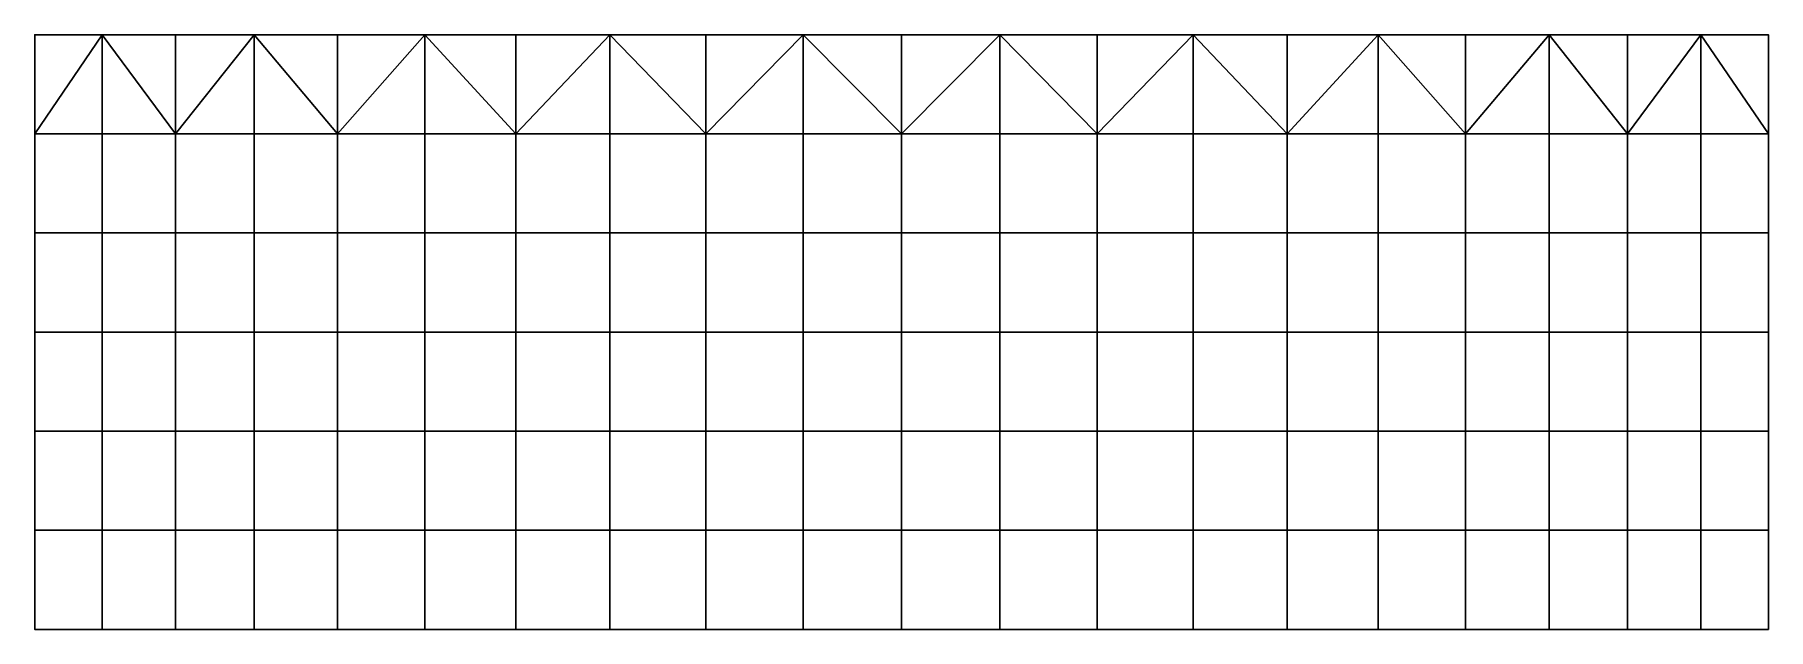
# Model space of a CAD drawing. Header units: millimetres. Extents: x -11 to 34989, y 5 to 12005.
import ezdxf

# ---------------------------------------------------------------- set-up
doc = ezdxf.new("R2010")
doc.units = ezdxf.units.MM
doc.layers.add('3dface', color=6, linetype='Continuous')
doc.layers.add('Bot', color=4, linetype='Continuous')

msp = doc.modelspace()

# ---------------------------------------------------------------- linework, layer by layer
at = {"layer": '3dface'}
for points in [[(1350, 10005, 1443), (1350, 12005, 1443), (-11, 10005), (1350, 10005, 1443)], [(1350, 10005, 1443), (1350, 12005, 1443), (-11, 10005), (1350, 10005, 1443)], [(-11, 10005), (1350, 12005, 1443), (-11, 12005), (-11, 10005)], [(-11, 10005), (1350, 12005, 1443), (-11, 12005), (-11, 10005)], [(1350, 10005, 1443), (1350, 12005, 1443), (-11, 10005), (1350, 10005, 1443)], [(1350, 10005, 1443), (1350, 12005, 1443), (-11, 10005), (1350, 10005, 1443)], [(-11, 10005), (1350, 12005, 1443), (-11, 12005), (-11, 10005)], [(-11, 10005), (1350, 12005, 1443), (-11, 12005), (-11, 10005)], [(2830, 10005, 2765), (2830, 12005, 2765), (1350, 12005, 1443), (2830, 10005, 2765)], [(2830, 10005, 2765), (1350, 12005, 1443), (1350, 10005, 1443), (2830, 10005, 2765)], [(2830, 10005, 2765), (2830, 12005, 2765), (1350, 12005, 1443), (1350, 10005, 1443)], [(2830, 10005, 2765), (1350, 12005, 1443), (1350, 10005, 1443), (2830, 10005, 2765)], [(2830, 10005, 2765), (2830, 12005, 2765), (1350, 12005, 1443), (1350, 10005, 1443)], [(2830, 10005, 2765), (2830, 12005, 2765), (1350, 12005, 1443), (2830, 10005, 2765)], [(4417, 12005, 3954), (2830, 10005, 2765), (4417, 10005, 3954), (4417, 12005, 3954)], [(2830, 12005, 2765), (2830, 10005, 2765), (4417, 10005, 3954), (4417, 12005, 3954)], [(2830, 12005, 2765), (2830, 10005, 2765), (4417, 12005, 3954), (2830, 12005, 2765)], [(4417, 12005, 3954), (2830, 10005, 2765), (4417, 10005, 3954), (4417, 12005, 3954)], [(2830, 12005, 2765), (2830, 10005, 2765), (4417, 10005, 3954), (4417, 12005, 3954)], [(4417, 12005, 3954), (4417, 10005, 3954), (6101, 10005, 5004), (4417, 12005, 3954)], [(4417, 12005, 3954), (4417, 10005, 3954), (6101, 10005, 5004), (4417, 12005, 3954)], [(4417, 12005, 3954), (6101, 10005, 5004), (6101, 12005, 5004), (4417, 12005, 3954)], [(4417, 12005, 3954), (6101, 10005, 5004), (6101, 12005, 5004), (4417, 12005, 3954)], [(4417, 12005, 3954), (4417, 10005, 3954), (6101, 10005, 5004), (4417, 12005, 3954)], [(4417, 12005, 3954), (4417, 10005, 3954), (6101, 10005, 5004), (4417, 12005, 3954)], [(4417, 12005, 3954), (6101, 10005, 5004), (6101, 12005, 5004), (4417, 12005, 3954)], [(4417, 12005, 3954), (6101, 10005, 5004), (6101, 12005, 5004), (4417, 12005, 3954)], [(6101, 12005, 5004), (6101, 10005, 5004), (7868, 12005, 5905), (6101, 12005, 5004)], [(6101, 12005, 5004), (6101, 10005, 5004), (7868, 10005, 5905), (7868, 12005, 5905)], [(6101, 10005, 5004), (7868, 10005, 5905), (7868, 12005, 5905), (6101, 10005, 5004)], [(6101, 10005, 5004), (7868, 10005, 5905), (7868, 12005, 5905), (6101, 10005, 5004)], [(7868, 10005, 5905), (6101, 10005, 5004), (7868, 12005, 5905), (7868, 10005, 5905)], [(6101, 12005, 5004), (6101, 10005, 5004), (7868, 12005, 5905), (6101, 12005, 5004)], [(6101, 12005, 5004), (6101, 10005, 5004), (7868, 10005, 5905), (7868, 12005, 5905)], [(6101, 10005, 5004), (7868, 10005, 5905), (7868, 12005, 5905), (6101, 10005, 5004)], [(6101, 10005, 5004), (7868, 10005, 5905), (7868, 12005, 5905), (6101, 10005, 5004)], [(7868, 10005, 5905), (6101, 10005, 5004), (7868, 12005, 5905), (7868, 10005, 5905)], [(7868, 12005, 5905), (7868, 10005, 5905), (9706, 10005, 6652), (7868, 12005, 5905)], [(7868, 12005, 5905), (7868, 10005, 5905), (9706, 10005, 6652), (7868, 12005, 5905)], [(7868, 12005, 5905), (7868, 10005, 5905), (9706, 10005, 6652), (7868, 12005, 5905)], [(7868, 10005, 5905), (7868, 12005, 5905), (9706, 12005, 6652), (9706, 10005, 6652)], [(7868, 12005, 5905), (9706, 10005, 6652), (9706, 12005, 6652), (7868, 12005, 5905)], [(7868, 12005, 5905), (9706, 10005, 6652), (9706, 12005, 6652), (7868, 12005, 5905)], [(7868, 12005, 5905), (9706, 10005, 6652), (9706, 12005, 6652), (7868, 12005, 5905)], [(7868, 12005, 5905), (7868, 10005, 5905), (9706, 10005, 6652), (7868, 12005, 5905)], [(7868, 12005, 5905), (7868, 10005, 5905), (9706, 10005, 6652), (7868, 12005, 5905)], [(7868, 12005, 5905), (7868, 10005, 5905), (9706, 10005, 6652), (7868, 12005, 5905)], [(7868, 10005, 5905), (7868, 12005, 5905), (9706, 12005, 6652), (9706, 10005, 6652)], [(7868, 12005, 5905), (9706, 10005, 6652), (9706, 12005, 6652), (7868, 12005, 5905)], [(7868, 12005, 5905), (9706, 10005, 6652), (9706, 12005, 6652), (7868, 12005, 5905)], [(7868, 12005, 5905), (9706, 10005, 6652), (9706, 12005, 6652), (7868, 12005, 5905)], [(9706, 10005, 6652), (11601, 10005, 7238), (11601, 12005, 7238), (9706, 10005, 6652)], [(9706, 10005, 6652), (11601, 10005, 7238), (11601, 12005, 7238), (9706, 10005, 6652)], [(9706, 10005, 6652), (9706, 12005, 6652), (11601, 12005, 7238), (9706, 10005, 6652)], [(9706, 10005, 6652), (11601, 10005, 7238), (11601, 12005, 7238), (9706, 10005, 6652)], [(9706, 10005, 6652), (11601, 10005, 7238), (11601, 12005, 7238), (9706, 10005, 6652)], [(9706, 10005, 6652), (9706, 12005, 6652), (11601, 12005, 7238), (9706, 10005, 6652)], [(11601, 10005, 7238), (13539, 10005, 7660), (11601, 12005, 7238), (11601, 10005, 7238)], [(11601, 10005, 7238), (13539, 10005, 7660), (13539, 12005, 7660), (11601, 12005, 7238)], [(11601, 12005, 7238), (13539, 10005, 7660), (13539, 12005, 7660), (11601, 12005, 7238)], [(11601, 10005, 7238), (13539, 10005, 7660), (11601, 12005, 7238), (11601, 10005, 7238)], [(11601, 10005, 7238), (13539, 10005, 7660), (13539, 12005, 7660), (11601, 12005, 7238)], [(11601, 12005, 7238), (13539, 10005, 7660), (13539, 12005, 7660), (11601, 12005, 7238)], [(13539, 10005, 7660), (15507, 10005, 7915), (15507, 12005, 7915), (13539, 10005, 7660)], [(13539, 10005, 7660), (15507, 10005, 7915), (15507, 12005, 7915), (13539, 10005, 7660)], [(13539, 12005, 7660), (13539, 10005, 7660), (15507, 12005, 7915), (13539, 12005, 7660)], [(13539, 10005, 7660), (15507, 10005, 7915), (15507, 12005, 7915), (13539, 10005, 7660)], [(13539, 10005, 7660), (15507, 10005, 7915), (15507, 12005, 7915), (13539, 10005, 7660)], [(13539, 12005, 7660), (13539, 10005, 7660), (15507, 12005, 7915), (13539, 12005, 7660)], [(15507, 10005, 7915), (17489, 10005, 8000), (15507, 12005, 7915), (15507, 10005, 7915)], [(15507, 10005, 7915), (17489, 10005, 8000), (17489, 12005, 8000), (15507, 12005, 7915)], [(15507, 12005, 7915), (17489, 10005, 8000), (17489, 12005, 8000), (15507, 12005, 7915)], [(15507, 10005, 7915), (17489, 10005, 8000), (15507, 12005, 7915), (15507, 10005, 7915)], [(15507, 10005, 7915), (17489, 10005, 8000), (17489, 12005, 8000), (15507, 12005, 7915)], [(15507, 12005, 7915), (17489, 10005, 8000), (17489, 12005, 8000), (15507, 12005, 7915)], [(17489, 10005, 8000), (19471, 10005, 7915), (19471, 12005, 7915), (17489, 10005, 8000)], [(17489, 10005, 8000), (19471, 10005, 7915), (19471, 12005, 7915), (17489, 10005, 8000)], [(17489, 12005, 8000), (17489, 10005, 8000), (19471, 12005, 7915), (17489, 12005, 8000)], [(17489, 10005, 8000), (19471, 10005, 7915), (19471, 12005, 7915), (17489, 10005, 8000)], [(17489, 10005, 8000), (19471, 10005, 7915), (19471, 12005, 7915), (17489, 10005, 8000)], [(17489, 12005, 8000), (17489, 10005, 8000), (19471, 12005, 7915), (17489, 12005, 8000)], [(19471, 10005, 7915), (21438, 10005, 7660), (19471, 12005, 7915), (19471, 10005, 7915)], [(19471, 10005, 7915), (21438, 10005, 7660), (21438, 12005, 7660), (19471, 12005, 7915)], [(19471, 12005, 7915), (21438, 10005, 7660), (21438, 12005, 7660), (19471, 12005, 7915)], [(19471, 10005, 7915), (21438, 10005, 7660), (19471, 12005, 7915), (19471, 10005, 7915)], [(19471, 10005, 7915), (21438, 10005, 7660), (21438, 12005, 7660), (19471, 12005, 7915)], [(19471, 12005, 7915), (21438, 10005, 7660), (21438, 12005, 7660), (19471, 12005, 7915)], [(21438, 10005, 7660), (23377, 10005, 7238), (23377, 12005, 7238), (21438, 10005, 7660)], [(21438, 10005, 7660), (23377, 10005, 7238), (23377, 12005, 7238), (21438, 10005, 7660)], [(21438, 12005, 7660), (21438, 10005, 7660), (23377, 12005, 7238), (21438, 12005, 7660)], [(21438, 10005, 7660), (23377, 10005, 7238), (23377, 12005, 7238), (21438, 10005, 7660)], [(21438, 10005, 7660), (23377, 10005, 7238), (23377, 12005, 7238), (21438, 10005, 7660)], [(21438, 12005, 7660), (21438, 10005, 7660), (23377, 12005, 7238), (21438, 12005, 7660)], [(23377, 10005, 7238), (25272, 10005, 6652), (23377, 12005, 7238), (23377, 10005, 7238)], [(23377, 10005, 7238), (25272, 10005, 6652), (25272, 12005, 6652), (23377, 12005, 7238)], [(23377, 12005, 7238), (25272, 10005, 6652), (25272, 12005, 6652), (23377, 12005, 7238)], [(23377, 10005, 7238), (25272, 10005, 6652), (23377, 12005, 7238), (23377, 10005, 7238)], [(23377, 10005, 7238), (25272, 10005, 6652), (25272, 12005, 6652), (23377, 12005, 7238)], [(23377, 12005, 7238), (25272, 10005, 6652), (25272, 12005, 6652), (23377, 12005, 7238)], [(25272, 10005, 6652), (27110, 10005, 5905), (27110, 12005, 5905), (25272, 10005, 6652)], [(25272, 10005, 6652), (27110, 10005, 5905), (27110, 12005, 5905), (25272, 10005, 6652)], [(25272, 12005, 6652), (25272, 10005, 6652), (27110, 12005, 5905), (25272, 12005, 6652)], [(25272, 10005, 6652), (27110, 10005, 5905), (27110, 12005, 5905), (25272, 10005, 6652)], [(25272, 10005, 6652), (27110, 10005, 5905), (27110, 12005, 5905), (25272, 10005, 6652)], [(25272, 12005, 6652), (25272, 10005, 6652), (27110, 12005, 5905), (25272, 12005, 6652)], [(27110, 10005, 5905), (28877, 10005, 5004), (27110, 12005, 5905), (27110, 10005, 5905)], [(27110, 10005, 5905), (28877, 10005, 5004), (28877, 12005, 5004), (27110, 12005, 5905)], [(27110, 12005, 5905), (28877, 10005, 5004), (28877, 12005, 5004), (27110, 12005, 5905)], [(27110, 10005, 5905), (28877, 10005, 5004), (27110, 12005, 5905), (27110, 10005, 5905)], [(27110, 10005, 5905), (28877, 10005, 5004), (28877, 12005, 5004), (27110, 12005, 5905)], [(27110, 12005, 5905), (28877, 10005, 5004), (28877, 12005, 5004), (27110, 12005, 5905)], [(28877, 10005, 5004), (30561, 10005, 3954), (30561, 12005, 3954), (28877, 10005, 5004)], [(28877, 10005, 5004), (30561, 10005, 3954), (30561, 12005, 3954), (28877, 10005, 5004)], [(28877, 12005, 5004), (28877, 10005, 5004), (30561, 12005, 3954), (28877, 12005, 5004)], [(28877, 10005, 5004), (30561, 10005, 3954), (30561, 12005, 3954), (28877, 10005, 5004)], [(28877, 10005, 5004), (30561, 10005, 3954), (30561, 12005, 3954), (28877, 10005, 5004)], [(28877, 12005, 5004), (28877, 10005, 5004), (30561, 12005, 3954), (28877, 12005, 5004)], [(30561, 10005, 3954), (32148, 10005, 2765), (30561, 12005, 3954), (30561, 10005, 3954)], [(30561, 10005, 3954), (32148, 10005, 2765), (32148, 12005, 2765), (30561, 12005, 3954)], [(30561, 12005, 3954), (32148, 10005, 2765), (32148, 12005, 2765), (30561, 12005, 3954)], [(30561, 10005, 3954), (32148, 10005, 2765), (30561, 12005, 3954), (30561, 10005, 3954)], [(30561, 10005, 3954), (32148, 10005, 2765), (32148, 12005, 2765), (30561, 12005, 3954)], [(30561, 12005, 3954), (32148, 10005, 2765), (32148, 12005, 2765), (30561, 12005, 3954)], [(32148, 10005, 2765), (33628, 10005, 1443), (33628, 12005, 1443), (32148, 10005, 2765)], [(32148, 10005, 2765), (33628, 10005, 1443), (33628, 12005, 1443), (32148, 10005, 2765)], [(32148, 12005, 2765), (32148, 10005, 2765), (33628, 12005, 1443), (32148, 12005, 2765)], [(32148, 10005, 2765), (33628, 10005, 1443), (33628, 12005, 1443), (32148, 10005, 2765)], [(32148, 10005, 2765), (33628, 10005, 1443), (33628, 12005, 1443), (32148, 10005, 2765)], [(32148, 12005, 2765), (32148, 10005, 2765), (33628, 12005, 1443), (32148, 12005, 2765)], [(33628, 10005, 1443), (34989, 10005), (33628, 12005, 1443), (33628, 10005, 1443)], [(33628, 10005, 1443), (34989, 10005), (34989, 12005), (33628, 12005, 1443)], [(33628, 12005, 1443), (34989, 10005), (34989, 12005), (33628, 12005, 1443)], [(33628, 10005, 1443), (34989, 10005), (33628, 12005, 1443), (33628, 10005, 1443)], [(33628, 10005, 1443), (34989, 10005), (34989, 12005), (33628, 12005, 1443)], [(33628, 12005, 1443), (34989, 10005), (34989, 12005), (33628, 12005, 1443)], [(1350, 10005, 1443), (-11, 10005), (-11, 8005), (1350, 8005, 1443)], [(1350, 10005, 1443), (-11, 10005), (-11, 8005), (1350, 8005, 1443)], [(1350, 10005, 1443), (-11, 10005), (-11, 8005), (1350, 8005, 1443)], [(1350, 10005, 1443), (-11, 10005), (-11, 8005), (1350, 8005, 1443)], [(2830, 10005, 2765), (1350, 10005, 1443), (1350, 8005, 1443), (2830, 8005, 2765)], [(2830, 10005, 2765), (1350, 10005, 1443), (1350, 8005, 1443), (2830, 8005, 2765)], [(2830, 10005, 2765), (1350, 10005, 1443), (1350, 8005, 1443), (2830, 8005, 2765)], [(2830, 10005, 2765), (1350, 10005, 1443), (1350, 8005, 1443), (2830, 8005, 2765)], [(4417, 10005, 3954), (2830, 10005, 2765), (2830, 8005, 2765), (4417, 8005, 3954)], [(4417, 10005, 3954), (2830, 10005, 2765), (2830, 8005, 2765), (4417, 8005, 3954)], [(4417, 10005, 3954), (2830, 10005, 2765), (2830, 8005, 2765), (4417, 8005, 3954)], [(4417, 10005, 3954), (2830, 10005, 2765), (2830, 8005, 2765), (4417, 8005, 3954)], [(4417, 10005, 3954), (4417, 8005, 3954), (6101, 8005, 5004), (6101, 10005, 5004)], [(4417, 10005, 3954), (4417, 8005, 3954), (6101, 8005, 5004), (6101, 10005, 5004)], [(4417, 10005, 3954), (4417, 8005, 3954), (6101, 8005, 5004), (6101, 10005, 5004)], [(4417, 10005, 3954), (4417, 8005, 3954), (6101, 8005, 5004), (6101, 10005, 5004)], [(6101, 10005, 5004), (6101, 8005, 5004), (7868, 8005, 5905), (7868, 10005, 5905)], [(6101, 10005, 5004), (6101, 8005, 5004), (7868, 8005, 5905), (7868, 10005, 5905)], [(6101, 10005, 5004), (6101, 8005, 5004), (7868, 8005, 5905), (7868, 10005, 5905)], [(6101, 10005, 5004), (6101, 8005, 5004), (7868, 8005, 5905), (7868, 10005, 5905)], [(7868, 10005, 5905), (7868, 8005, 5905), (9706, 8005, 6652), (9706, 10005, 6652)], [(7868, 10005, 5905), (7868, 8005, 5905), (9706, 8005, 6652), (9706, 10005, 6652)], [(7868, 10005, 5905), (7868, 8005, 5905), (9706, 8005, 6652), (9706, 10005, 6652)], [(7868, 10005, 5905), (7868, 8005, 5905), (9706, 8005, 6652), (9706, 10005, 6652)], [(9706, 10005, 6652), (9706, 8005, 6652), (11601, 8005, 7238), (11601, 10005, 7238)], [(9706, 10005, 6652), (9706, 8005, 6652), (11601, 8005, 7238), (11601, 10005, 7238)], [(9706, 10005, 6652), (9706, 8005, 6652), (11601, 8005, 7238), (11601, 10005, 7238)], [(9706, 10005, 6652), (9706, 8005, 6652), (11601, 8005, 7238), (11601, 10005, 7238)], [(11601, 10005, 7238), (11601, 8005, 7238), (13539, 8005, 7660), (13539, 10005, 7660)], [(11601, 10005, 7238), (11601, 8005, 7238), (13539, 8005, 7660), (13539, 10005, 7660)], [(11601, 10005, 7238), (11601, 8005, 7238), (13539, 8005, 7660), (13539, 10005, 7660)], [(11601, 10005, 7238), (11601, 8005, 7238), (13539, 8005, 7660), (13539, 10005, 7660)], [(13539, 10005, 7660), (13539, 8005, 7660), (15507, 8005, 7915), (15507, 10005, 7915)], [(13539, 10005, 7660), (13539, 8005, 7660), (15507, 8005, 7915), (15507, 10005, 7915)], [(13539, 10005, 7660), (13539, 8005, 7660), (15507, 8005, 7915), (15507, 10005, 7915)], [(13539, 10005, 7660), (13539, 8005, 7660), (15507, 8005, 7915), (15507, 10005, 7915)], [(15507, 10005, 7915), (15507, 8005, 7915), (17489, 8005, 8000), (17489, 10005, 8000)], [(15507, 10005, 7915), (15507, 8005, 7915), (17489, 8005, 8000), (17489, 10005, 8000)], [(15507, 10005, 7915), (15507, 8005, 7915), (17489, 8005, 8000), (17489, 10005, 8000)], [(15507, 10005, 7915), (15507, 8005, 7915), (17489, 8005, 8000), (17489, 10005, 8000)], [(17489, 10005, 8000), (17489, 8005, 8000), (19471, 8005, 7915), (19471, 10005, 7915)], [(17489, 10005, 8000), (17489, 8005, 8000), (19471, 8005, 7915), (19471, 10005, 7915)], [(17489, 10005, 8000), (17489, 8005, 8000), (19471, 8005, 7915), (19471, 10005, 7915)], [(17489, 10005, 8000), (17489, 8005, 8000), (19471, 8005, 7915), (19471, 10005, 7915)], [(19471, 10005, 7915), (19471, 8005, 7915), (21438, 8005, 7660), (21438, 10005, 7660)], [(19471, 10005, 7915), (19471, 8005, 7915), (21438, 8005, 7660), (21438, 10005, 7660)], [(19471, 10005, 7915), (19471, 8005, 7915), (21438, 8005, 7660), (21438, 10005, 7660)], [(19471, 10005, 7915), (19471, 8005, 7915), (21438, 8005, 7660), (21438, 10005, 7660)], [(21438, 10005, 7660), (21438, 8005, 7660), (23377, 8005, 7238), (23377, 10005, 7238)], [(21438, 10005, 7660), (21438, 8005, 7660), (23377, 8005, 7238), (23377, 10005, 7238)], [(21438, 10005, 7660), (21438, 8005, 7660), (23377, 8005, 7238), (23377, 10005, 7238)], [(21438, 10005, 7660), (21438, 8005, 7660), (23377, 8005, 7238), (23377, 10005, 7238)], [(23377, 10005, 7238), (23377, 8005, 7238), (25272, 8005, 6652), (25272, 10005, 6652)], [(23377, 10005, 7238), (23377, 8005, 7238), (25272, 8005, 6652), (25272, 10005, 6652)], [(23377, 10005, 7238), (23377, 8005, 7238), (25272, 8005, 6652), (25272, 10005, 6652)], [(23377, 10005, 7238), (23377, 8005, 7238), (25272, 8005, 6652), (25272, 10005, 6652)], [(25272, 10005, 6652), (25272, 8005, 6652), (27110, 8005, 5905), (27110, 10005, 5905)], [(25272, 10005, 6652), (25272, 8005, 6652), (27110, 8005, 5905), (27110, 10005, 5905)], [(25272, 10005, 6652), (25272, 8005, 6652), (27110, 8005, 5905), (27110, 10005, 5905)], [(25272, 10005, 6652), (25272, 8005, 6652), (27110, 8005, 5905), (27110, 10005, 5905)], [(27110, 10005, 5905), (27110, 8005, 5905), (28877, 8005, 5004), (28877, 10005, 5004)], [(27110, 10005, 5905), (27110, 8005, 5905), (28877, 8005, 5004), (28877, 10005, 5004)], [(27110, 10005, 5905), (27110, 8005, 5905), (28877, 8005, 5004), (28877, 10005, 5004)], [(27110, 10005, 5905), (27110, 8005, 5905), (28877, 8005, 5004), (28877, 10005, 5004)], [(28877, 10005, 5004), (28877, 8005, 5004), (30561, 8005, 3954), (30561, 10005, 3954)], [(28877, 10005, 5004), (28877, 8005, 5004), (30561, 8005, 3954), (30561, 10005, 3954)], [(28877, 10005, 5004), (28877, 8005, 5004), (30561, 8005, 3954), (30561, 10005, 3954)], [(28877, 10005, 5004), (28877, 8005, 5004), (30561, 8005, 3954), (30561, 10005, 3954)], [(30561, 10005, 3954), (30561, 8005, 3954), (32148, 8005, 2765), (32148, 10005, 2765)], [(30561, 10005, 3954), (30561, 8005, 3954), (32148, 8005, 2765), (32148, 10005, 2765)], [(30561, 10005, 3954), (30561, 8005, 3954), (32148, 8005, 2765), (32148, 10005, 2765)], [(30561, 10005, 3954), (30561, 8005, 3954), (32148, 8005, 2765), (32148, 10005, 2765)], [(32148, 10005, 2765), (32148, 8005, 2765), (33628, 8005, 1443), (33628, 10005, 1443)], [(32148, 10005, 2765), (32148, 8005, 2765), (33628, 8005, 1443), (33628, 10005, 1443)], [(32148, 10005, 2765), (32148, 8005, 2765), (33628, 8005, 1443), (33628, 10005, 1443)], [(32148, 10005, 2765), (32148, 8005, 2765), (33628, 8005, 1443), (33628, 10005, 1443)], [(33628, 10005, 1443), (33628, 8005, 1443), (34989, 8005), (34989, 10005)], [(33628, 10005, 1443), (33628, 8005, 1443), (34989, 8005), (34989, 10005)], [(33628, 10005, 1443), (33628, 8005, 1443), (34989, 8005), (34989, 10005)], [(33628, 10005, 1443), (33628, 8005, 1443), (34989, 8005), (34989, 10005)], [(1350, 8005, 1443), (-11, 8005), (-11, 6005), (1350, 6005, 1443)], [(1350, 8005, 1443), (-11, 8005), (-11, 6005), (1350, 6005, 1443)], [(1350, 8005, 1443), (-11, 8005), (-11, 6005), (1350, 6005, 1443)], [(1350, 8005, 1443), (-11, 8005), (-11, 6005), (1350, 6005, 1443)], [(2830, 8005, 2765), (1350, 8005, 1443), (1350, 6005, 1443), (2830, 6005, 2765)], [(2830, 8005, 2765), (1350, 8005, 1443), (1350, 6005, 1443), (2830, 6005, 2765)], [(2830, 8005, 2765), (1350, 8005, 1443), (1350, 6005, 1443), (2830, 6005, 2765)], [(2830, 8005, 2765), (1350, 8005, 1443), (1350, 6005, 1443), (2830, 6005, 2765)], [(4417, 8005, 3954), (2830, 8005, 2765), (2830, 6005, 2765), (4417, 6005, 3954)], [(4417, 8005, 3954), (2830, 8005, 2765), (2830, 6005, 2765), (4417, 6005, 3954)], [(4417, 8005, 3954), (2830, 8005, 2765), (2830, 6005, 2765), (4417, 6005, 3954)], [(4417, 8005, 3954), (2830, 8005, 2765), (2830, 6005, 2765), (4417, 6005, 3954)], [(4417, 8005, 3954), (4417, 6005, 3954), (6101, 6005, 5004), (6101, 8005, 5004)], [(4417, 8005, 3954), (4417, 6005, 3954), (6101, 6005, 5004), (6101, 8005, 5004)], [(4417, 8005, 3954), (4417, 6005, 3954), (6101, 6005, 5004), (6101, 8005, 5004)], [(4417, 8005, 3954), (4417, 6005, 3954), (6101, 6005, 5004), (6101, 8005, 5004)], [(6101, 8005, 5004), (6101, 6005, 5004), (7868, 6005, 5905), (7868, 8005, 5905)], [(6101, 8005, 5004), (6101, 6005, 5004), (7868, 6005, 5905), (7868, 8005, 5905)], [(6101, 8005, 5004), (6101, 6005, 5004), (7868, 6005, 5905), (7868, 8005, 5905)], [(6101, 8005, 5004), (6101, 6005, 5004), (7868, 6005, 5905), (7868, 8005, 5905)], [(7868, 8005, 5905), (7868, 6005, 5905), (9706, 6005, 6652), (9706, 8005, 6652)], [(7868, 8005, 5905), (7868, 6005, 5905), (9706, 6005, 6652), (9706, 8005, 6652)], [(7868, 8005, 5905), (7868, 6005, 5905), (9706, 6005, 6652), (9706, 8005, 6652)], [(7868, 8005, 5905), (7868, 6005, 5905), (9706, 6005, 6652), (9706, 8005, 6652)], [(9706, 8005, 6652), (9706, 6005, 6652), (11601, 6005, 7238), (11601, 8005, 7238)], [(9706, 8005, 6652), (9706, 6005, 6652), (11601, 6005, 7238), (11601, 8005, 7238)], [(9706, 8005, 6652), (9706, 6005, 6652), (11601, 6005, 7238), (11601, 8005, 7238)], [(9706, 8005, 6652), (9706, 6005, 6652), (11601, 6005, 7238), (11601, 8005, 7238)], [(11601, 8005, 7238), (11601, 6005, 7238), (13539, 6005, 7660), (13539, 8005, 7660)], [(11601, 8005, 7238), (11601, 6005, 7238), (13539, 6005, 7660), (13539, 8005, 7660)], [(11601, 8005, 7238), (11601, 6005, 7238), (13539, 6005, 7660), (13539, 8005, 7660)], [(11601, 8005, 7238), (11601, 6005, 7238), (13539, 6005, 7660), (13539, 8005, 7660)], [(13539, 8005, 7660), (13539, 6005, 7660), (15507, 6005, 7915), (15507, 8005, 7915)], [(13539, 8005, 7660), (13539, 6005, 7660), (15507, 6005, 7915), (15507, 8005, 7915)], [(13539, 8005, 7660), (13539, 6005, 7660), (15507, 6005, 7915), (15507, 8005, 7915)], [(13539, 8005, 7660), (13539, 6005, 7660), (15507, 6005, 7915), (15507, 8005, 7915)], [(15507, 8005, 7915), (15507, 6005, 7915), (17489, 6005, 8000), (17489, 8005, 8000)], [(15507, 8005, 7915), (15507, 6005, 7915), (17489, 6005, 8000), (17489, 8005, 8000)], [(15507, 8005, 7915), (15507, 6005, 7915), (17489, 6005, 8000), (17489, 8005, 8000)], [(15507, 8005, 7915), (15507, 6005, 7915), (17489, 6005, 8000), (17489, 8005, 8000)], [(17489, 8005, 8000), (17489, 6005, 8000), (19471, 6005, 7915), (19471, 8005, 7915)], [(17489, 8005, 8000), (17489, 6005, 8000), (19471, 6005, 7915), (19471, 8005, 7915)], [(17489, 8005, 8000), (17489, 6005, 8000), (19471, 6005, 7915), (19471, 8005, 7915)], [(17489, 8005, 8000), (17489, 6005, 8000), (19471, 6005, 7915), (19471, 8005, 7915)], [(19471, 8005, 7915), (19471, 6005, 7915), (21438, 6005, 7660), (21438, 8005, 7660)], [(19471, 8005, 7915), (19471, 6005, 7915), (21438, 6005, 7660), (21438, 8005, 7660)], [(19471, 8005, 7915), (19471, 6005, 7915), (21438, 6005, 7660), (21438, 8005, 7660)], [(19471, 8005, 7915), (19471, 6005, 7915), (21438, 6005, 7660), (21438, 8005, 7660)], [(21438, 8005, 7660), (21438, 6005, 7660), (23377, 6005, 7238), (23377, 8005, 7238)], [(21438, 8005, 7660), (21438, 6005, 7660), (23377, 6005, 7238), (23377, 8005, 7238)], [(21438, 8005, 7660), (21438, 6005, 7660), (23377, 6005, 7238), (23377, 8005, 7238)], [(21438, 8005, 7660), (21438, 6005, 7660), (23377, 6005, 7238), (23377, 8005, 7238)], [(23377, 8005, 7238), (23377, 6005, 7238), (25272, 6005, 6652), (25272, 8005, 6652)], [(23377, 8005, 7238), (23377, 6005, 7238), (25272, 6005, 6652), (25272, 8005, 6652)], [(23377, 8005, 7238), (23377, 6005, 7238), (25272, 6005, 6652), (25272, 8005, 6652)], [(23377, 8005, 7238), (23377, 6005, 7238), (25272, 6005, 6652), (25272, 8005, 6652)], [(25272, 8005, 6652), (25272, 6005, 6652), (27110, 6005, 5905), (27110, 8005, 5905)], [(25272, 8005, 6652), (25272, 6005, 6652), (27110, 6005, 5905), (27110, 8005, 5905)], [(25272, 8005, 6652), (25272, 6005, 6652), (27110, 6005, 5905), (27110, 8005, 5905)], [(25272, 8005, 6652), (25272, 6005, 6652), (27110, 6005, 5905), (27110, 8005, 5905)], [(27110, 8005, 5905), (27110, 6005, 5905), (28877, 6005, 5004), (28877, 8005, 5004)], [(27110, 8005, 5905), (27110, 6005, 5905), (28877, 6005, 5004), (28877, 8005, 5004)], [(27110, 8005, 5905), (27110, 6005, 5905), (28877, 6005, 5004), (28877, 8005, 5004)], [(27110, 8005, 5905), (27110, 6005, 5905), (28877, 6005, 5004), (28877, 8005, 5004)], [(28877, 8005, 5004), (28877, 6005, 5004), (30561, 6005, 3954), (30561, 8005, 3954)], [(28877, 8005, 5004), (28877, 6005, 5004), (30561, 6005, 3954), (30561, 8005, 3954)], [(28877, 8005, 5004), (28877, 6005, 5004), (30561, 6005, 3954), (30561, 8005, 3954)], [(28877, 8005, 5004), (28877, 6005, 5004), (30561, 6005, 3954), (30561, 8005, 3954)], [(30561, 8005, 3954), (30561, 6005, 3954), (32148, 6005, 2765), (32148, 8005, 2765)], [(30561, 8005, 3954), (30561, 6005, 3954), (32148, 6005, 2765), (32148, 8005, 2765)], [(30561, 8005, 3954), (30561, 6005, 3954), (32148, 6005, 2765), (32148, 8005, 2765)], [(30561, 8005, 3954), (30561, 6005, 3954), (32148, 6005, 2765), (32148, 8005, 2765)], [(32148, 8005, 2765), (32148, 6005, 2765), (33628, 6005, 1443), (33628, 8005, 1443)], [(32148, 8005, 2765), (32148, 6005, 2765), (33628, 6005, 1443), (33628, 8005, 1443)], [(32148, 8005, 2765), (32148, 6005, 2765), (33628, 6005, 1443), (33628, 8005, 1443)], [(32148, 8005, 2765), (32148, 6005, 2765), (33628, 6005, 1443), (33628, 8005, 1443)], [(33628, 8005, 1443), (33628, 6005, 1443), (34989, 6005), (34989, 8005)], [(33628, 8005, 1443), (33628, 6005, 1443), (34989, 6005), (34989, 8005)], [(33628, 8005, 1443), (33628, 6005, 1443), (34989, 6005), (34989, 8005)], [(33628, 8005, 1443), (33628, 6005, 1443), (34989, 6005), (34989, 8005)], [(1350, 6005, 1443), (-11, 6005), (-11, 4005), (1350, 4005, 1443)], [(1350, 6005, 1443), (-11, 6005), (-11, 4005), (1350, 4005, 1443)], [(1350, 6005, 1443), (-11, 6005), (-11, 4005), (1350, 4005, 1443)], [(1350, 6005, 1443), (-11, 6005), (-11, 4005), (1350, 4005, 1443)], [(2830, 6005, 2765), (1350, 6005, 1443), (1350, 4005, 1443), (2830, 4005, 2765)], [(2830, 6005, 2765), (1350, 6005, 1443), (1350, 4005, 1443), (2830, 4005, 2765)], [(2830, 6005, 2765), (1350, 6005, 1443), (1350, 4005, 1443), (2830, 4005, 2765)], [(2830, 6005, 2765), (1350, 6005, 1443), (1350, 4005, 1443), (2830, 4005, 2765)], [(4417, 6005, 3954), (2830, 6005, 2765), (2830, 4005, 2765), (4417, 4005, 3954)], [(4417, 6005, 3954), (2830, 6005, 2765), (2830, 4005, 2765), (4417, 4005, 3954)], [(4417, 6005, 3954), (2830, 6005, 2765), (2830, 4005, 2765), (4417, 4005, 3954)], [(4417, 6005, 3954), (2830, 6005, 2765), (2830, 4005, 2765), (4417, 4005, 3954)], [(4417, 6005, 3954), (4417, 4005, 3954), (6101, 4005, 5004), (6101, 6005, 5004)], [(4417, 6005, 3954), (4417, 4005, 3954), (6101, 4005, 5004), (6101, 6005, 5004)], [(4417, 6005, 3954), (4417, 4005, 3954), (6101, 4005, 5004), (6101, 6005, 5004)], [(4417, 6005, 3954), (4417, 4005, 3954), (6101, 4005, 5004), (6101, 6005, 5004)], [(6101, 6005, 5004), (6101, 4005, 5004), (7868, 4005, 5905), (7868, 6005, 5905)], [(6101, 6005, 5004), (6101, 4005, 5004), (7868, 4005, 5905), (7868, 6005, 5905)], [(6101, 6005, 5004), (6101, 4005, 5004), (7868, 4005, 5905), (7868, 6005, 5905)], [(6101, 6005, 5004), (6101, 4005, 5004), (7868, 4005, 5905), (7868, 6005, 5905)], [(7868, 6005, 5905), (7868, 4005, 5905), (9706, 4005, 6652), (9706, 6005, 6652)], [(7868, 6005, 5905), (7868, 4005, 5905), (9706, 4005, 6652), (9706, 6005, 6652)], [(7868, 6005, 5905), (7868, 4005, 5905), (9706, 4005, 6652), (9706, 6005, 6652)], [(7868, 6005, 5905), (7868, 4005, 5905), (9706, 4005, 6652), (9706, 6005, 6652)], [(9706, 6005, 6652), (9706, 4005, 6652), (11601, 4005, 7238), (11601, 6005, 7238)], [(9706, 6005, 6652), (9706, 4005, 6652), (11601, 4005, 7238), (11601, 6005, 7238)], [(9706, 6005, 6652), (9706, 4005, 6652), (11601, 4005, 7238), (11601, 6005, 7238)], [(9706, 6005, 6652), (9706, 4005, 6652), (11601, 4005, 7238), (11601, 6005, 7238)], [(11601, 6005, 7238), (11601, 4005, 7238), (13539, 4005, 7660), (13539, 6005, 7660)], [(11601, 6005, 7238), (11601, 4005, 7238), (13539, 4005, 7660), (13539, 6005, 7660)], [(11601, 6005, 7238), (11601, 4005, 7238), (13539, 4005, 7660), (13539, 6005, 7660)], [(11601, 6005, 7238), (11601, 4005, 7238), (13539, 4005, 7660), (13539, 6005, 7660)], [(13539, 6005, 7660), (13539, 4005, 7660), (15507, 4005, 7915), (15507, 6005, 7915)], [(13539, 6005, 7660), (13539, 4005, 7660), (15507, 4005, 7915), (15507, 6005, 7915)], [(13539, 6005, 7660), (13539, 4005, 7660), (15507, 4005, 7915), (15507, 6005, 7915)], [(13539, 6005, 7660), (13539, 4005, 7660), (15507, 4005, 7915), (15507, 6005, 7915)], [(15507, 6005, 7915), (15507, 4005, 7915), (17489, 4005, 8000), (17489, 6005, 8000)], [(15507, 6005, 7915), (15507, 4005, 7915), (17489, 4005, 8000), (17489, 6005, 8000)], [(15507, 6005, 7915), (15507, 4005, 7915), (17489, 4005, 8000), (17489, 6005, 8000)], [(15507, 6005, 7915), (15507, 4005, 7915), (17489, 4005, 8000), (17489, 6005, 8000)], [(17489, 6005, 8000), (17489, 4005, 8000), (19471, 4005, 7915), (19471, 6005, 7915)], [(17489, 6005, 8000), (17489, 4005, 8000), (19471, 4005, 7915), (19471, 6005, 7915)], [(17489, 6005, 8000), (17489, 4005, 8000), (19471, 4005, 7915), (19471, 6005, 7915)], [(17489, 6005, 8000), (17489, 4005, 8000), (19471, 4005, 7915), (19471, 6005, 7915)], [(19471, 6005, 7915), (19471, 4005, 7915), (21438, 4005, 7660), (21438, 6005, 7660)], [(19471, 6005, 7915), (19471, 4005, 7915), (21438, 4005, 7660), (21438, 6005, 7660)], [(19471, 6005, 7915), (19471, 4005, 7915), (21438, 4005, 7660), (21438, 6005, 7660)], [(19471, 6005, 7915), (19471, 4005, 7915), (21438, 4005, 7660), (21438, 6005, 7660)], [(21438, 6005, 7660), (21438, 4005, 7660), (23377, 4005, 7238), (23377, 6005, 7238)], [(21438, 6005, 7660), (21438, 4005, 7660), (23377, 4005, 7238), (23377, 6005, 7238)], [(21438, 6005, 7660), (21438, 4005, 7660), (23377, 4005, 7238), (23377, 6005, 7238)], [(21438, 6005, 7660), (21438, 4005, 7660), (23377, 4005, 7238), (23377, 6005, 7238)], [(23377, 6005, 7238), (23377, 4005, 7238), (25272, 4005, 6652), (25272, 6005, 6652)], [(23377, 6005, 7238), (23377, 4005, 7238), (25272, 4005, 6652), (25272, 6005, 6652)], [(23377, 6005, 7238), (23377, 4005, 7238), (25272, 4005, 6652), (25272, 6005, 6652)], [(23377, 6005, 7238), (23377, 4005, 7238), (25272, 4005, 6652), (25272, 6005, 6652)], [(25272, 6005, 6652), (25272, 4005, 6652), (27110, 4005, 5905), (27110, 6005, 5905)], [(25272, 6005, 6652), (25272, 4005, 6652), (27110, 4005, 5905), (27110, 6005, 5905)], [(25272, 6005, 6652), (25272, 4005, 6652), (27110, 4005, 5905), (27110, 6005, 5905)], [(25272, 6005, 6652), (25272, 4005, 6652), (27110, 4005, 5905), (27110, 6005, 5905)], [(27110, 6005, 5905), (27110, 4005, 5905), (28877, 4005, 5004), (28877, 6005, 5004)], [(27110, 6005, 5905), (27110, 4005, 5905), (28877, 4005, 5004), (28877, 6005, 5004)], [(27110, 6005, 5905), (27110, 4005, 5905), (28877, 4005, 5004), (28877, 6005, 5004)], [(27110, 6005, 5905), (27110, 4005, 5905), (28877, 4005, 5004), (28877, 6005, 5004)], [(28877, 6005, 5004), (28877, 4005, 5004), (30561, 4005, 3954), (30561, 6005, 3954)], [(28877, 6005, 5004), (28877, 4005, 5004), (30561, 4005, 3954), (30561, 6005, 3954)], [(28877, 6005, 5004), (28877, 4005, 5004), (30561, 4005, 3954), (30561, 6005, 3954)], [(28877, 6005, 5004), (28877, 4005, 5004), (30561, 4005, 3954), (30561, 6005, 3954)], [(30561, 6005, 3954), (30561, 4005, 3954), (32148, 4005, 2765), (32148, 6005, 2765)], [(30561, 6005, 3954), (30561, 4005, 3954), (32148, 4005, 2765), (32148, 6005, 2765)], [(30561, 6005, 3954), (30561, 4005, 3954), (32148, 4005, 2765), (32148, 6005, 2765)], [(30561, 6005, 3954), (30561, 4005, 3954), (32148, 4005, 2765), (32148, 6005, 2765)], [(32148, 6005, 2765), (32148, 4005, 2765), (33628, 4005, 1443), (33628, 6005, 1443)], [(32148, 6005, 2765), (32148, 4005, 2765), (33628, 4005, 1443), (33628, 6005, 1443)], [(32148, 6005, 2765), (32148, 4005, 2765), (33628, 4005, 1443), (33628, 6005, 1443)], [(32148, 6005, 2765), (32148, 4005, 2765), (33628, 4005, 1443), (33628, 6005, 1443)], [(33628, 6005, 1443), (33628, 4005, 1443), (34989, 4005), (34989, 6005)], [(33628, 6005, 1443), (33628, 4005, 1443), (34989, 4005), (34989, 6005)], [(33628, 6005, 1443), (33628, 4005, 1443), (34989, 4005), (34989, 6005)], [(33628, 6005, 1443), (33628, 4005, 1443), (34989, 4005), (34989, 6005)], [(1350, 4005, 1443), (-11, 4005), (-11, 2005), (1350, 2005, 1443)], [(1350, 4005, 1443), (-11, 4005), (-11, 2005), (1350, 2005, 1443)], [(1350, 4005, 1443), (-11, 4005), (-11, 2005), (1350, 2005, 1443)], [(1350, 4005, 1443), (-11, 4005), (-11, 2005), (1350, 2005, 1443)], [(2830, 4005, 2765), (1350, 4005, 1443), (1350, 2005, 1443), (2830, 2005, 2765)], [(2830, 4005, 2765), (1350, 4005, 1443), (1350, 2005, 1443), (2830, 2005, 2765)], [(2830, 4005, 2765), (1350, 4005, 1443), (1350, 2005, 1443), (2830, 2005, 2765)], [(2830, 4005, 2765), (1350, 4005, 1443), (1350, 2005, 1443), (2830, 2005, 2765)], [(4417, 4005, 3954), (2830, 4005, 2765), (2830, 2005, 2765), (4417, 2005, 3954)], [(4417, 4005, 3954), (2830, 4005, 2765), (2830, 2005, 2765), (4417, 2005, 3954)], [(4417, 4005, 3954), (2830, 4005, 2765), (2830, 2005, 2765), (4417, 2005, 3954)], [(4417, 4005, 3954), (2830, 4005, 2765), (2830, 2005, 2765), (4417, 2005, 3954)], [(4417, 4005, 3954), (4417, 2005, 3954), (6101, 2005, 5004), (6101, 4005, 5004)], [(4417, 4005, 3954), (4417, 2005, 3954), (6101, 2005, 5004), (6101, 4005, 5004)], [(4417, 4005, 3954), (4417, 2005, 3954), (6101, 2005, 5004), (6101, 4005, 5004)], [(4417, 4005, 3954), (4417, 2005, 3954), (6101, 2005, 5004), (6101, 4005, 5004)], [(6101, 4005, 5004), (6101, 2005, 5004), (7868, 2005, 5905), (7868, 4005, 5905)], [(6101, 4005, 5004), (6101, 2005, 5004), (7868, 2005, 5905), (7868, 4005, 5905)], [(6101, 4005, 5004), (6101, 2005, 5004), (7868, 2005, 5905), (7868, 4005, 5905)], [(6101, 4005, 5004), (6101, 2005, 5004), (7868, 2005, 5905), (7868, 4005, 5905)], [(7868, 4005, 5905), (7868, 2005, 5905), (9706, 2005, 6652), (9706, 4005, 6652)], [(7868, 4005, 5905), (7868, 2005, 5905), (9706, 2005, 6652), (9706, 4005, 6652)], [(7868, 4005, 5905), (7868, 2005, 5905), (9706, 2005, 6652), (9706, 4005, 6652)], [(7868, 4005, 5905), (7868, 2005, 5905), (9706, 2005, 6652), (9706, 4005, 6652)], [(9706, 4005, 6652), (9706, 2005, 6652), (11601, 2005, 7238), (11601, 4005, 7238)], [(9706, 4005, 6652), (9706, 2005, 6652), (11601, 2005, 7238), (11601, 4005, 7238)], [(9706, 4005, 6652), (9706, 2005, 6652), (11601, 2005, 7238), (11601, 4005, 7238)], [(9706, 4005, 6652), (9706, 2005, 6652), (11601, 2005, 7238), (11601, 4005, 7238)], [(11601, 4005, 7238), (11601, 2005, 7238), (13539, 2005, 7660), (13539, 4005, 7660)], [(11601, 4005, 7238), (11601, 2005, 7238), (13539, 2005, 7660), (13539, 4005, 7660)], [(11601, 4005, 7238), (11601, 2005, 7238), (13539, 2005, 7660), (13539, 4005, 7660)], [(11601, 4005, 7238), (11601, 2005, 7238), (13539, 2005, 7660), (13539, 4005, 7660)], [(13539, 4005, 7660), (13539, 2005, 7660), (15507, 2005, 7915), (15507, 4005, 7915)], [(13539, 4005, 7660), (13539, 2005, 7660), (15507, 2005, 7915), (15507, 4005, 7915)], [(13539, 4005, 7660), (13539, 2005, 7660), (15507, 2005, 7915), (15507, 4005, 7915)], [(13539, 4005, 7660), (13539, 2005, 7660), (15507, 2005, 7915), (15507, 4005, 7915)], [(15507, 4005, 7915), (15507, 2005, 7915), (17489, 2005, 8000), (17489, 4005, 8000)], [(15507, 4005, 7915), (15507, 2005, 7915), (17489, 2005, 8000), (17489, 4005, 8000)], [(15507, 4005, 7915), (15507, 2005, 7915), (17489, 2005, 8000), (17489, 4005, 8000)], [(15507, 4005, 7915), (15507, 2005, 7915), (17489, 2005, 8000), (17489, 4005, 8000)], [(17489, 4005, 8000), (17489, 2005, 8000), (19471, 2005, 7915), (19471, 4005, 7915)], [(17489, 4005, 8000), (17489, 2005, 8000), (19471, 2005, 7915), (19471, 4005, 7915)], [(17489, 4005, 8000), (17489, 2005, 8000), (19471, 2005, 7915), (19471, 4005, 7915)], [(17489, 4005, 8000), (17489, 2005, 8000), (19471, 2005, 7915), (19471, 4005, 7915)], [(19471, 4005, 7915), (19471, 2005, 7915), (21438, 2005, 7660), (21438, 4005, 7660)], [(19471, 4005, 7915), (19471, 2005, 7915), (21438, 2005, 7660), (21438, 4005, 7660)], [(19471, 4005, 7915), (19471, 2005, 7915), (21438, 2005, 7660), (21438, 4005, 7660)], [(19471, 4005, 7915), (19471, 2005, 7915), (21438, 2005, 7660), (21438, 4005, 7660)], [(21438, 4005, 7660), (21438, 2005, 7660), (23377, 2005, 7238), (23377, 4005, 7238)], [(21438, 4005, 7660), (21438, 2005, 7660), (23377, 2005, 7238), (23377, 4005, 7238)], [(21438, 4005, 7660), (21438, 2005, 7660), (23377, 2005, 7238), (23377, 4005, 7238)], [(21438, 4005, 7660), (21438, 2005, 7660), (23377, 2005, 7238), (23377, 4005, 7238)], [(23377, 4005, 7238), (23377, 2005, 7238), (25272, 2005, 6652), (25272, 4005, 6652)], [(23377, 4005, 7238), (23377, 2005, 7238), (25272, 2005, 6652), (25272, 4005, 6652)], [(23377, 4005, 7238), (23377, 2005, 7238), (25272, 2005, 6652), (25272, 4005, 6652)], [(23377, 4005, 7238), (23377, 2005, 7238), (25272, 2005, 6652), (25272, 4005, 6652)], [(25272, 4005, 6652), (25272, 2005, 6652), (27110, 2005, 5905), (27110, 4005, 5905)], [(25272, 4005, 6652), (25272, 2005, 6652), (27110, 2005, 5905), (27110, 4005, 5905)], [(25272, 4005, 6652), (25272, 2005, 6652), (27110, 2005, 5905), (27110, 4005, 5905)], [(25272, 4005, 6652), (25272, 2005, 6652), (27110, 2005, 5905), (27110, 4005, 5905)], [(27110, 4005, 5905), (27110, 2005, 5905), (28877, 2005, 5004), (28877, 4005, 5004)], [(27110, 4005, 5905), (27110, 2005, 5905), (28877, 2005, 5004), (28877, 4005, 5004)], [(27110, 4005, 5905), (27110, 2005, 5905), (28877, 2005, 5004), (28877, 4005, 5004)], [(27110, 4005, 5905), (27110, 2005, 5905), (28877, 2005, 5004), (28877, 4005, 5004)], [(28877, 4005, 5004), (28877, 2005, 5004), (30561, 2005, 3954), (30561, 4005, 3954)], [(28877, 4005, 5004), (28877, 2005, 5004), (30561, 2005, 3954), (30561, 4005, 3954)], [(28877, 4005, 5004), (28877, 2005, 5004), (30561, 2005, 3954), (30561, 4005, 3954)], [(28877, 4005, 5004), (28877, 2005, 5004), (30561, 2005, 3954), (30561, 4005, 3954)], [(30561, 4005, 3954), (30561, 2005, 3954), (32148, 2005, 2765), (32148, 4005, 2765)], [(30561, 4005, 3954), (30561, 2005, 3954), (32148, 2005, 2765), (32148, 4005, 2765)], [(30561, 4005, 3954), (30561, 2005, 3954), (32148, 2005, 2765), (32148, 4005, 2765)], [(30561, 4005, 3954), (30561, 2005, 3954), (32148, 2005, 2765), (32148, 4005, 2765)], [(32148, 4005, 2765), (32148, 2005, 2765), (33628, 2005, 1443), (33628, 4005, 1443)], [(32148, 4005, 2765), (32148, 2005, 2765), (33628, 2005, 1443), (33628, 4005, 1443)], [(32148, 4005, 2765), (32148, 2005, 2765), (33628, 2005, 1443), (33628, 4005, 1443)], [(32148, 4005, 2765), (32148, 2005, 2765), (33628, 2005, 1443), (33628, 4005, 1443)], [(33628, 4005, 1443), (33628, 2005, 1443), (34989, 2005), (34989, 4005)], [(33628, 4005, 1443), (33628, 2005, 1443), (34989, 2005), (34989, 4005)], [(33628, 4005, 1443), (33628, 2005, 1443), (34989, 2005), (34989, 4005)], [(33628, 4005, 1443), (33628, 2005, 1443), (34989, 2005), (34989, 4005)], [(1350, 2005, 1443), (-11, 2005), (-11, 5), (1350, 5, 1443)], [(1350, 2005, 1443), (-11, 2005), (-11, 5), (1350, 5, 1443)], [(1350, 2005, 1443), (-11, 2005), (-11, 5), (1350, 5, 1443)], [(1350, 2005, 1443), (-11, 2005), (-11, 5), (1350, 5, 1443)], [(2830, 2005, 2765), (1350, 2005, 1443), (1350, 5, 1443), (2830, 5, 2765)], [(2830, 2005, 2765), (1350, 2005, 1443), (1350, 5, 1443), (2830, 5, 2765)], [(2830, 2005, 2765), (1350, 2005, 1443), (1350, 5, 1443), (2830, 5, 2765)], [(2830, 2005, 2765), (1350, 2005, 1443), (1350, 5, 1443), (2830, 5, 2765)], [(4417, 2005, 3954), (2830, 2005, 2765), (2830, 5, 2765), (4417, 5, 3954)], [(4417, 2005, 3954), (2830, 2005, 2765), (2830, 5, 2765), (4417, 5, 3954)], [(4417, 2005, 3954), (2830, 2005, 2765), (2830, 5, 2765), (4417, 5, 3954)], [(4417, 2005, 3954), (2830, 2005, 2765), (2830, 5, 2765), (4417, 5, 3954)], [(2830, 5, 2765), (4417, 5, 3954), (4417, 2005, 3954), (2830, 2005, 2765)], [(4417, 2005, 3954), (4417, 5, 3954), (6101, 5, 5004), (6101, 2005, 5004)], [(4417, 2005, 3954), (4417, 5, 3954), (6101, 5, 5004), (6101, 2005, 5004)], [(4417, 2005, 3954), (4417, 5, 3954), (6101, 5, 5004), (6101, 2005, 5004)], [(4417, 2005, 3954), (4417, 5, 3954), (6101, 5, 5004), (6101, 2005, 5004)], [(6101, 2005, 5004), (6101, 5, 5004), (7868, 5, 5905), (7868, 2005, 5905)], [(6101, 2005, 5004), (6101, 5, 5004), (7868, 5, 5905), (7868, 2005, 5905)], [(6101, 2005, 5004), (6101, 5, 5004), (7868, 5, 5905), (7868, 2005, 5905)], [(6101, 2005, 5004), (6101, 5, 5004), (7868, 5, 5905), (7868, 2005, 5905)], [(7868, 2005, 5905), (7868, 5, 5905), (9706, 5, 6652), (9706, 2005, 6652)], [(7868, 2005, 5905), (7868, 5, 5905), (9706, 5, 6652), (9706, 2005, 6652)], [(7868, 2005, 5905), (7868, 5, 5905), (9706, 5, 6652), (9706, 2005, 6652)], [(7868, 2005, 5905), (7868, 5, 5905), (9706, 5, 6652), (9706, 2005, 6652)], [(9706, 2005, 6652), (9706, 5, 6652), (11601, 5, 7238), (11601, 2005, 7238)], [(9706, 2005, 6652), (9706, 5, 6652), (11601, 5, 7238), (11601, 2005, 7238)], [(9706, 2005, 6652), (9706, 5, 6652), (11601, 5, 7238), (11601, 2005, 7238)], [(9706, 2005, 6652), (9706, 5, 6652), (11601, 5, 7238), (11601, 2005, 7238)], [(11601, 2005, 7238), (11601, 5, 7238), (13539, 5, 7660), (13539, 2005, 7660)], [(11601, 2005, 7238), (11601, 5, 7238), (13539, 5, 7660), (13539, 2005, 7660)], [(11601, 2005, 7238), (11601, 5, 7238), (13539, 5, 7660), (13539, 2005, 7660)], [(11601, 2005, 7238), (11601, 5, 7238), (13539, 5, 7660), (13539, 2005, 7660)], [(13539, 2005, 7660), (13539, 5, 7660), (15507, 5, 7915), (15507, 2005, 7915)], [(13539, 2005, 7660), (13539, 5, 7660), (15507, 5, 7915), (15507, 2005, 7915)], [(13539, 2005, 7660), (13539, 5, 7660), (15507, 5, 7915), (15507, 2005, 7915)], [(13539, 2005, 7660), (13539, 5, 7660), (15507, 5, 7915), (15507, 2005, 7915)], [(15507, 2005, 7915), (15507, 5, 7915), (17489, 5, 8000), (17489, 2005, 8000)], [(15507, 2005, 7915), (15507, 5, 7915), (17489, 5, 8000), (17489, 2005, 8000)], [(15507, 2005, 7915), (15507, 5, 7915), (17489, 5, 8000), (17489, 2005, 8000)], [(15507, 2005, 7915), (15507, 5, 7915), (17489, 5, 8000), (17489, 2005, 8000)], [(17489, 2005, 8000), (17489, 5, 8000), (19471, 5, 7915), (19471, 2005, 7915)], [(17489, 2005, 8000), (17489, 5, 8000), (19471, 5, 7915), (19471, 2005, 7915)], [(17489, 2005, 8000), (17489, 5, 8000), (19471, 5, 7915), (19471, 2005, 7915)], [(17489, 2005, 8000), (17489, 5, 8000), (19471, 5, 7915), (19471, 2005, 7915)], [(19471, 2005, 7915), (19471, 5, 7915), (21438, 5, 7660), (21438, 2005, 7660)], [(19471, 2005, 7915), (19471, 5, 7915), (21438, 5, 7660), (21438, 2005, 7660)], [(19471, 2005, 7915), (19471, 5, 7915), (21438, 5, 7660), (21438, 2005, 7660)], [(19471, 2005, 7915), (19471, 5, 7915), (21438, 5, 7660), (21438, 2005, 7660)], [(21438, 2005, 7660), (21438, 5, 7660), (23377, 5, 7238), (23377, 2005, 7238)], [(21438, 2005, 7660), (21438, 5, 7660), (23377, 5, 7238), (23377, 2005, 7238)], [(21438, 2005, 7660), (21438, 5, 7660), (23377, 5, 7238), (23377, 2005, 7238)], [(21438, 2005, 7660), (21438, 5, 7660), (23377, 5, 7238), (23377, 2005, 7238)], [(23377, 2005, 7238), (23377, 5, 7238), (25272, 5, 6652), (25272, 2005, 6652)], [(23377, 2005, 7238), (23377, 5, 7238), (25272, 5, 6652), (25272, 2005, 6652)], [(23377, 2005, 7238), (23377, 5, 7238), (25272, 5, 6652), (25272, 2005, 6652)], [(23377, 2005, 7238), (23377, 5, 7238), (25272, 5, 6652), (25272, 2005, 6652)], [(25272, 2005, 6652), (25272, 5, 6652), (27110, 5, 5905), (27110, 2005, 5905)], [(25272, 2005, 6652), (25272, 5, 6652), (27110, 5, 5905), (27110, 2005, 5905)], [(25272, 2005, 6652), (25272, 5, 6652), (27110, 5, 5905), (27110, 2005, 5905)], [(25272, 2005, 6652), (25272, 5, 6652), (27110, 5, 5905), (27110, 2005, 5905)], [(27110, 2005, 5905), (27110, 5, 5905), (28877, 5, 5004), (28877, 2005, 5004)], [(27110, 2005, 5905), (27110, 5, 5905), (28877, 5, 5004), (28877, 2005, 5004)], [(27110, 2005, 5905), (27110, 5, 5905), (28877, 5, 5004), (28877, 2005, 5004)], [(27110, 2005, 5905), (27110, 5, 5905), (28877, 5, 5004), (28877, 2005, 5004)], [(28877, 2005, 5004), (28877, 5, 5004), (30561, 5, 3954), (30561, 2005, 3954)], [(28877, 2005, 5004), (28877, 5, 5004), (30561, 5, 3954), (30561, 2005, 3954)], [(28877, 2005, 5004), (28877, 5, 5004), (30561, 5, 3954), (30561, 2005, 3954)], [(28877, 2005, 5004), (28877, 5, 5004), (30561, 5, 3954), (30561, 2005, 3954)], [(30561, 2005, 3954), (30561, 5, 3954), (32148, 5, 2765), (32148, 2005, 2765)], [(30561, 2005, 3954), (30561, 5, 3954), (32148, 5, 2765), (32148, 2005, 2765)], [(30561, 2005, 3954), (30561, 5, 3954), (32148, 5, 2765), (32148, 2005, 2765)], [(30561, 2005, 3954), (30561, 5, 3954), (32148, 5, 2765), (32148, 2005, 2765)], [(32148, 2005, 2765), (32148, 5, 2765), (33628, 5, 1443), (33628, 2005, 1443)], [(32148, 2005, 2765), (32148, 5, 2765), (33628, 5, 1443), (33628, 2005, 1443)], [(32148, 2005, 2765), (32148, 5, 2765), (33628, 5, 1443), (33628, 2005, 1443)], [(32148, 2005, 2765), (32148, 5, 2765), (33628, 5, 1443), (33628, 2005, 1443)], [(33628, 2005, 1443), (33628, 5, 1443), (34989, 5), (34989, 2005)], [(33628, 2005, 1443), (33628, 5, 1443), (34989, 5), (34989, 2005)], [(33628, 2005, 1443), (33628, 5, 1443), (34989, 5), (34989, 2005)], [(33628, 2005, 1443), (33628, 5, 1443), (34989, 5), (34989, 2005)]]:
    msp.add_3dface(points, dxfattribs=at)
at = {"layer": 'Bot', "extrusion": (0, -1, 2e-16)}
for p, q in [((-11, 12005), (1350, 12005, 1443)), ((1350, 12005, 1443), (2830, 12005, 2765)), ((2830, 12005, 2765), (4417, 12005, 3954)), ((4417, 12005, 3954), (6101, 12005, 5004)), ((6101, 12005, 5004), (7868, 12005, 5905)), ((7868, 12005, 5905), (9706, 12005, 6652)), ((9706, 12005, 6652), (11601, 12005, 7238)), ((11601, 12005, 7238), (13539, 12005, 7660)), ((13539, 12005, 7660), (15507, 12005, 7915)), ((15507, 12005, 7915), (17489, 12005, 8000)), ((17489, 12005, 8000), (19471, 12005, 7915)), ((19471, 12005, 7915), (21438, 12005, 7660)), ((21438, 12005, 7660), (23377, 12005, 7238)), ((23377, 12005, 7238), (25272, 12005, 6652)), ((25272, 12005, 6652), (27110, 12005, 5905)), ((27110, 12005, 5905), (28877, 12005, 5004)), ((28877, 12005, 5004), (30561, 12005, 3954)), ((30561, 12005, 3954), (32148, 12005, 2765)), ((32148, 12005, 2765), (33628, 12005, 1443)), ((33628, 12005, 1443), (34989, 12005)), ((-11, 10005), (1350, 10005, 1443)), ((1350, 10005, 1443), (2830, 10005, 2765)), ((2830, 10005, 2765), (4417, 10005, 3954)), ((4417, 10005, 3954), (6101, 10005, 5004)), ((6101, 10005, 5004), (7868, 10005, 5905)), ((7868, 10005, 5905), (9706, 10005, 6652)), ((9706, 10005, 6652), (11601, 10005, 7238)), ((11601, 10005, 7238), (13539, 10005, 7660)), ((13539, 10005, 7660), (15507, 10005, 7915)), ((15507, 10005, 7915), (17489, 10005, 8000)), ((17489, 10005, 8000), (19471, 10005, 7915)), ((19471, 10005, 7915), (21438, 10005, 7660)), ((21438, 10005, 7660), (23377, 10005, 7238)), ((23377, 10005, 7238), (25272, 10005, 6652)), ((25272, 10005, 6652), (27110, 10005, 5905)), ((27110, 10005, 5905), (28877, 10005, 5004)), ((28877, 10005, 5004), (30561, 10005, 3954)), ((30561, 10005, 3954), (32148, 10005, 2765)), ((32148, 10005, 2765), (33628, 10005, 1443)), ((33628, 10005, 1443), (34989, 10005)), ((-11, 8005), (1350, 8005, 1443)), ((1350, 8005, 1443), (2830, 8005, 2765)), ((2830, 8005, 2765), (4417, 8005, 3954)), ((4417, 8005, 3954), (6101, 8005, 5004)), ((6101, 8005, 5004), (7868, 8005, 5905)), ((7868, 8005, 5905), (9706, 8005, 6652)), ((9706, 8005, 6652), (11601, 8005, 7238)), ((11601, 8005, 7238), (13539, 8005, 7660)), ((13539, 8005, 7660), (15507, 8005, 7915)), ((15507, 8005, 7915), (17489, 8005, 8000)), ((17489, 8005, 8000), (19471, 8005, 7915)), ((19471, 8005, 7915), (21438, 8005, 7660)), ((21438, 8005, 7660), (23377, 8005, 7238)), ((23377, 8005, 7238), (25272, 8005, 6652)), ((25272, 8005, 6652), (27110, 8005, 5905)), ((27110, 8005, 5905), (28877, 8005, 5004)), ((28877, 8005, 5004), (30561, 8005, 3954)), ((30561, 8005, 3954), (32148, 8005, 2765)), ((32148, 8005, 2765), (33628, 8005, 1443)), ((33628, 8005, 1443), (34989, 8005)), ((-11, 6005), (1350, 6005, 1443)), ((1350, 6005, 1443), (2830, 6005, 2765)), ((2830, 6005, 2765), (4417, 6005, 3954)), ((4417, 6005, 3954), (6101, 6005, 5004)), ((6101, 6005, 5004), (7868, 6005, 5905)), ((7868, 6005, 5905), (9706, 6005, 6652)), ((9706, 6005, 6652), (11601, 6005, 7238)), ((11601, 6005, 7238), (13539, 6005, 7660)), ((13539, 6005, 7660), (15507, 6005, 7915)), ((15507, 6005, 7915), (17489, 6005, 8000)), ((17489, 6005, 8000), (19471, 6005, 7915)), ((19471, 6005, 7915), (21438, 6005, 7660)), ((21438, 6005, 7660), (23377, 6005, 7238)), ((23377, 6005, 7238), (25272, 6005, 6652)), ((25272, 6005, 6652), (27110, 6005, 5905)), ((27110, 6005, 5905), (28877, 6005, 5004)), ((28877, 6005, 5004), (30561, 6005, 3954)), ((30561, 6005, 3954), (32148, 6005, 2765)), ((32148, 6005, 2765), (33628, 6005, 1443)), ((33628, 6005, 1443), (34989, 6005)), ((-11, 4005), (1350, 4005, 1443)), ((1350, 4005, 1443), (2830, 4005, 2765)), ((2830, 4005, 2765), (4417, 4005, 3954)), ((4417, 4005, 3954), (6101, 4005, 5004)), ((6101, 4005, 5004), (7868, 4005, 5905)), ((7868, 4005, 5905), (9706, 4005, 6652)), ((9706, 4005, 6652), (11601, 4005, 7238)), ((11601, 4005, 7238), (13539, 4005, 7660)), ((13539, 4005, 7660), (15507, 4005, 7915)), ((15507, 4005, 7915), (17489, 4005, 8000)), ((17489, 4005, 8000), (19471, 4005, 7915)), ((19471, 4005, 7915), (21438, 4005, 7660)), ((21438, 4005, 7660), (23377, 4005, 7238)), ((23377, 4005, 7238), (25272, 4005, 6652)), ((25272, 4005, 6652), (27110, 4005, 5905)), ((27110, 4005, 5905), (28877, 4005, 5004)), ((28877, 4005, 5004), (30561, 4005, 3954)), ((30561, 4005, 3954), (32148, 4005, 2765)), ((32148, 4005, 2765), (33628, 4005, 1443)), ((33628, 4005, 1443), (34989, 4005)), ((-11, 2005), (1350, 2005, 1443)), ((1350, 2005, 1443), (2830, 2005, 2765)), ((2830, 2005, 2765), (4417, 2005, 3954)), ((4417, 2005, 3954), (6101, 2005, 5004)), ((6101, 2005, 5004), (7868, 2005, 5905)), ((7868, 2005, 5905), (9706, 2005, 6652)), ((9706, 2005, 6652), (11601, 2005, 7238)), ((11601, 2005, 7238), (13539, 2005, 7660)), ((13539, 2005, 7660), (15507, 2005, 7915)), ((15507, 2005, 7915), (17489, 2005, 8000)), ((17489, 2005, 8000), (19471, 2005, 7915)), ((19471, 2005, 7915), (21438, 2005, 7660)), ((21438, 2005, 7660), (23377, 2005, 7238)), ((23377, 2005, 7238), (25272, 2005, 6652)), ((25272, 2005, 6652), (27110, 2005, 5905)), ((27110, 2005, 5905), (28877, 2005, 5004)), ((28877, 2005, 5004), (30561, 2005, 3954)), ((30561, 2005, 3954), (32148, 2005, 2765)), ((32148, 2005, 2765), (33628, 2005, 1443)), ((33628, 2005, 1443), (34989, 2005)), ((-11, 5), (1350, 5, 1443)), ((1350, 5, 1443), (2830, 5, 2765)), ((2830, 5, 2765), (4417, 5, 3954)), ((4417, 5, 3954), (6101, 5, 5004)), ((6101, 5, 5004), (7868, 5, 5905)), ((7868, 5, 5905), (9706, 5, 6652)), ((9706, 5, 6652), (11601, 5, 7238)), ((11601, 5, 7238), (13539, 5, 7660)), ((13539, 5, 7660), (15507, 5, 7915)), ((15507, 5, 7915), (17489, 5, 8000)), ((17489, 5, 8000), (19471, 5, 7915)), ((19471, 5, 7915), (21438, 5, 7660)), ((21438, 5, 7660), (23377, 5, 7238)), ((23377, 5, 7238), (25272, 5, 6652)), ((25272, 5, 6652), (27110, 5, 5905)), ((27110, 5, 5905), (28877, 5, 5004)), ((28877, 5, 5004), (30561, 5, 3954)), ((30561, 5, 3954), (32148, 5, 2765)), ((32148, 5, 2765), (33628, 5, 1443)), ((33628, 5, 1443), (34989, 5))]:
    msp.add_line(p, q, dxfattribs=at)
at = {"layer": 'Bot'}
for p, q in [((-11, 10005), (-11, 12005)), ((-11, 10005), (1350, 12005, 1443)), ((1350, 10005, 1443), (1350, 12005, 1443)), ((1350, 12005, 1443), (2830, 10005, 2765)), ((2830, 10005, 2765), (2830, 12005, 2765)), ((2830, 10005, 2765), (4417, 12005, 3954)), ((4417, 10005, 3954), (4417, 12005, 3954)), ((4417, 12005, 3954), (6101, 10005, 5004)), ((6101, 10005, 5004), (6101, 12005, 5004)), ((6101, 10005, 5004), (7868, 12005, 5905)), ((7868, 10005, 5905), (7868, 12005, 5905)), ((7868, 12005, 5905), (9706, 10005, 6652)), ((9706, 10005, 6652), (9706, 12005, 6652)), ((9706, 10005, 6652), (11601, 12005, 7238)), ((11601, 10005, 7238), (11601, 12005, 7238)), ((11601, 12005, 7238), (13539, 10005, 7660)), ((13539, 10005, 7660), (13539, 12005, 7660)), ((13539, 10005, 7660), (15507, 12005, 7915)), ((15507, 10005, 7915), (15507, 12005, 7915)), ((15507, 12005, 7915), (17489, 10005, 8000)), ((17489, 10005, 8000), (17489, 12005, 8000)), ((17489, 10005, 8000), (19471, 12005, 7915)), ((19471, 10005, 7915), (19471, 12005, 7915)), ((19471, 12005, 7915), (21438, 10005, 7660)), ((21438, 10005, 7660), (21438, 12005, 7660)), ((21438, 10005, 7660), (23377, 12005, 7238)), ((23377, 10005, 7238), (23377, 12005, 7238)), ((23377, 12005, 7238), (25272, 10005, 6652)), ((25272, 10005, 6652), (25272, 12005, 6652)), ((25272, 10005, 6652), (27110, 12005, 5905)), ((27110, 10005, 5905), (27110, 12005, 5905)), ((27110, 12005, 5905), (28877, 10005, 5004)), ((28877, 10005, 5004), (28877, 12005, 5004)), ((28877, 10005, 5004), (30561, 12005, 3954)), ((30561, 10005, 3954), (30561, 12005, 3954)), ((30561, 12005, 3954), (32148, 10005, 2765)), ((32148, 10005, 2765), (32148, 12005, 2765)), ((32148, 10005, 2765), (33628, 12005, 1443)), ((33628, 10005, 1443), (33628, 12005, 1443)), ((33628, 12005, 1443), (34989, 10005)), ((34989, 10005), (34989, 12005)), ((-11, 8005), (-11, 10005)), ((1350, 8005, 1443), (1350, 10005, 1443)), ((2830, 8005, 2765), (2830, 10005, 2765)), ((4417, 8005, 3954), (4417, 10005, 3954)), ((6101, 8005, 5004), (6101, 10005, 5004)), ((7868, 8005, 5905), (7868, 10005, 5905)), ((9706, 8005, 6652), (9706, 10005, 6652)), ((11601, 8005, 7238), (11601, 10005, 7238)), ((13539, 8005, 7660), (13539, 10005, 7660)), ((15507, 8005, 7915), (15507, 10005, 7915)), ((17489, 8005, 8000), (17489, 10005, 8000)), ((19471, 8005, 7915), (19471, 10005, 7915)), ((21438, 8005, 7660), (21438, 10005, 7660)), ((23377, 8005, 7238), (23377, 10005, 7238)), ((25272, 8005, 6652), (25272, 10005, 6652)), ((27110, 8005, 5905), (27110, 10005, 5905)), ((28877, 8005, 5004), (28877, 10005, 5004)), ((30561, 8005, 3954), (30561, 10005, 3954)), ((32148, 8005, 2765), (32148, 10005, 2765)), ((33628, 8005, 1443), (33628, 10005, 1443)), ((34989, 8005), (34989, 10005)), ((-11, 6005), (-11, 8005)), ((1350, 6005, 1443), (1350, 8005, 1443)), ((2830, 6005, 2765), (2830, 8005, 2765)), ((4417, 6005, 3954), (4417, 8005, 3954)), ((6101, 6005, 5004), (6101, 8005, 5004)), ((7868, 6005, 5905), (7868, 8005, 5905)), ((9706, 6005, 6652), (9706, 8005, 6652)), ((11601, 6005, 7238), (11601, 8005, 7238)), ((13539, 6005, 7660), (13539, 8005, 7660)), ((15507, 6005, 7915), (15507, 8005, 7915)), ((17489, 6005, 8000), (17489, 8005, 8000)), ((19471, 6005, 7915), (19471, 8005, 7915)), ((21438, 6005, 7660), (21438, 8005, 7660)), ((23377, 6005, 7238), (23377, 8005, 7238)), ((25272, 6005, 6652), (25272, 8005, 6652)), ((27110, 6005, 5905), (27110, 8005, 5905)), ((28877, 6005, 5004), (28877, 8005, 5004)), ((30561, 6005, 3954), (30561, 8005, 3954)), ((32148, 6005, 2765), (32148, 8005, 2765)), ((33628, 6005, 1443), (33628, 8005, 1443)), ((34989, 6005), (34989, 8005)), ((-11, 4005), (-11, 6005)), ((1350, 4005, 1443), (1350, 6005, 1443)), ((2830, 4005, 2765), (2830, 6005, 2765)), ((4417, 4005, 3954), (4417, 6005, 3954)), ((6101, 4005, 5004), (6101, 6005, 5004)), ((7868, 4005, 5905), (7868, 6005, 5905)), ((9706, 4005, 6652), (9706, 6005, 6652)), ((11601, 4005, 7238), (11601, 6005, 7238)), ((13539, 4005, 7660), (13539, 6005, 7660)), ((15507, 4005, 7915), (15507, 6005, 7915)), ((17489, 4005, 8000), (17489, 6005, 8000)), ((19471, 4005, 7915), (19471, 6005, 7915)), ((21438, 4005, 7660), (21438, 6005, 7660)), ((23377, 4005, 7238), (23377, 6005, 7238)), ((25272, 4005, 6652), (25272, 6005, 6652)), ((27110, 4005, 5905), (27110, 6005, 5905)), ((28877, 4005, 5004), (28877, 6005, 5004)), ((30561, 4005, 3954), (30561, 6005, 3954)), ((32148, 4005, 2765), (32148, 6005, 2765)), ((33628, 4005, 1443), (33628, 6005, 1443)), ((34989, 4005), (34989, 6005)), ((-11, 2005), (-11, 4005)), ((1350, 2005, 1443), (1350, 4005, 1443)), ((2830, 2005, 2765), (2830, 4005, 2765)), ((4417, 2005, 3954), (4417, 4005, 3954)), ((6101, 2005, 5004), (6101, 4005, 5004)), ((7868, 2005, 5905), (7868, 4005, 5905)), ((9706, 2005, 6652), (9706, 4005, 6652)), ((11601, 2005, 7238), (11601, 4005, 7238)), ((13539, 2005, 7660), (13539, 4005, 7660)), ((15507, 2005, 7915), (15507, 4005, 7915)), ((17489, 2005, 8000), (17489, 4005, 8000)), ((19471, 2005, 7915), (19471, 4005, 7915)), ((21438, 2005, 7660), (21438, 4005, 7660)), ((23377, 2005, 7238), (23377, 4005, 7238)), ((25272, 2005, 6652), (25272, 4005, 6652)), ((27110, 2005, 5905), (27110, 4005, 5905)), ((28877, 2005, 5004), (28877, 4005, 5004)), ((30561, 2005, 3954), (30561, 4005, 3954)), ((32148, 2005, 2765), (32148, 4005, 2765)), ((33628, 2005, 1443), (33628, 4005, 1443)), ((34989, 2005), (34989, 4005)), ((-11, 5), (-11, 2005)), ((1350, 5, 1443), (1350, 2005, 1443)), ((2830, 5, 2765), (2830, 2005, 2765)), ((4417, 5, 3954), (4417, 2005, 3954)), ((6101, 5, 5004), (6101, 2005, 5004)), ((7868, 5, 5905), (7868, 2005, 5905)), ((9706, 5, 6652), (9706, 2005, 6652)), ((11601, 5, 7238), (11601, 2005, 7238)), ((13539, 5, 7660), (13539, 2005, 7660)), ((15507, 5, 7915), (15507, 2005, 7915)), ((17489, 5, 8000), (17489, 2005, 8000)), ((19471, 5, 7915), (19471, 2005, 7915)), ((21438, 5, 7660), (21438, 2005, 7660)), ((23377, 5, 7238), (23377, 2005, 7238)), ((25272, 5, 6652), (25272, 2005, 6652)), ((27110, 5, 5905), (27110, 2005, 5905)), ((28877, 5, 5004), (28877, 2005, 5004)), ((30561, 5, 3954), (30561, 2005, 3954)), ((32148, 5, 2765), (32148, 2005, 2765)), ((33628, 5, 1443), (33628, 2005, 1443)), ((34989, 5), (34989, 2005))]:
    msp.add_line(p, q, dxfattribs=at)

doc.saveas('drawing.dxf')
